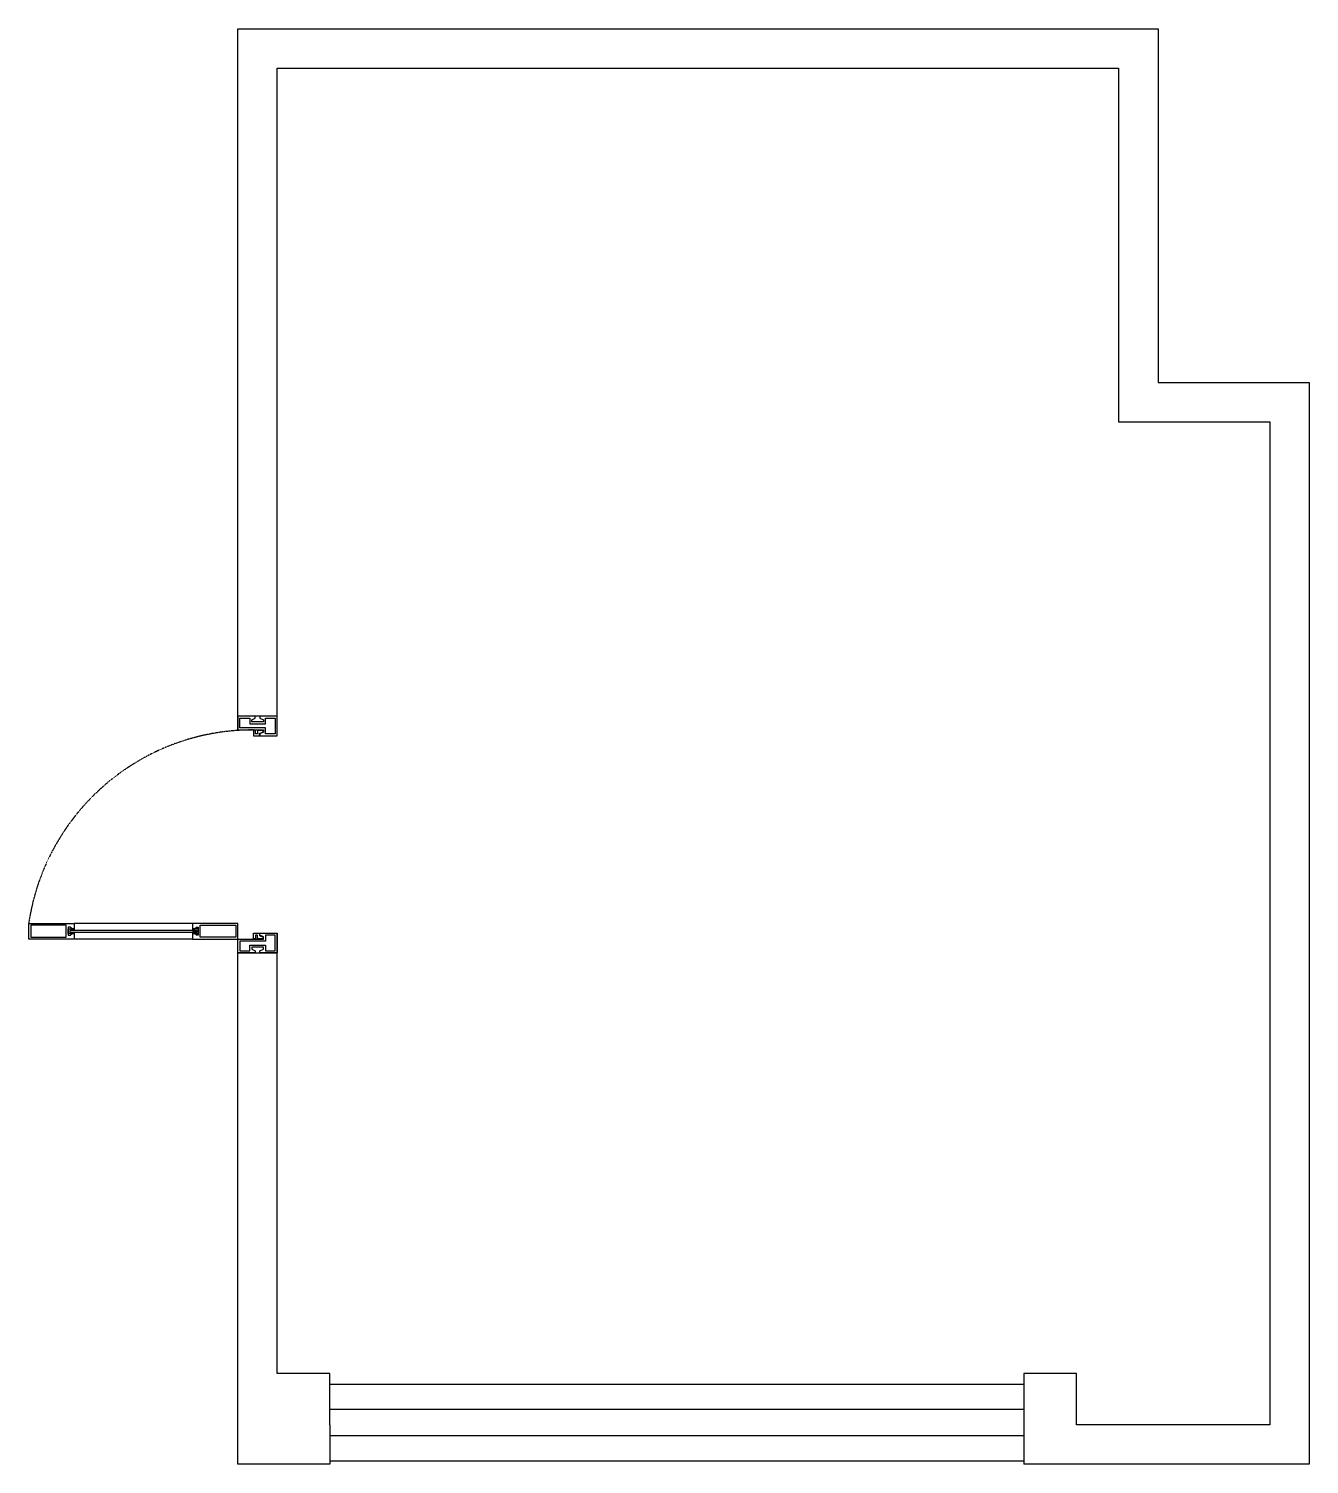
# Model space of a CAD drawing. Header units: millimetres. Extents: x -115011 to 94068, y -14280 to 53583.
# Drawn here: x -94161 to -89291, y 40445 to 45905 of the extents above; entities that cross this region are included whole.
import ezdxf

# ---------------------------------------------------------------- set-up
doc = ezdxf.new("R2010")
doc.units = ezdxf.units.MM
doc.linetypes.add('HIDDEN', pattern=[0.375, 0.25, -0.125])
doc.layers.add('ALM', color=120, linetype='Continuous')

msp = doc.modelspace()

# ---------------------------------------------------------------- hatches: boundary and pattern name
at = {"true_color": 0xed1f24}
h = msp.add_hatch(dxfattribs=at)
h.set_pattern_fill('ANSI31', color=240, scale=15, angle=-90)
h.set_pattern_definition([(315, (-96508.226, 49931.14), (33.67596, 33.67596), [])])
h.paths.add_polyline_path([(-93268.1, 42450.6), (-93281.6, 42457.3), (-93283.1, 42456.4), (-93269.6, 42449.7)])

# ---------------------------------------------------------------- linework, layer by layer
for points in [[(-93365.7, 43236), (-93365.7, 45905), (-89865.7, 45905), (-89865.7, 44560), (-89290.7, 44560), (-89290.7, 40445), (-90325.7, 40445)], [(-93215.7, 43215.4), (-93215.7, 45755), (-90015.7, 45755), (-90015.7, 44410), (-89440.7, 44410), (-89440.7, 40595), (-90175.7, 40595), (-90175.7, 40790), (-90375.7, 40790), (-90375.7, 40595)], [(-93215.7, 43290.3), (-93365.7, 43290.3)], [(-93365.7, 40445), (-93365.7, 42502.3)], [(-93215.7, 40790), (-93215.7, 42464.8)], [(-93365.4, 42390), (-93215.7, 42390)], [(-93340.7, 42390), (-93215.7, 42390)], [(-93015.7, 40595), (-93015.7, 40790), (-93215.7, 40790), (-93215.7, 40790)], [(-93015.7, 40749.5), (-90375.7, 40749.5)], [(-93015.7, 40654.5), (-90375.7, 40654.5)], [(-93015.7, 40595), (-93015.7, 40445)], [(-90375.7, 40595), (-90375.7, 40445)], [(-93015.7, 40554.5), (-90375.7, 40554.5)], [(-93015.7, 40458.7), (-90375.7, 40458.7)], [(-93015.7, 40445), (-93365.7, 40445)], [(-90325.7, 40445), (-90375.7, 40445)]]:
    msp.add_lwpolyline(points)
at = {"layer": 'ALM'}
for p, q in [((-93537.7, 42502.3), (-93988.7, 42502.3)), ((-93537.7, 42442.4), (-93988.7, 42442.4))]:
    msp.add_line(p, q, dxfattribs=at)
for points in [[(-93268.1, 43237.9), (-93268.1, 43229.7), (-93281.6, 43222.9), (-93281.6, 43215.4), (-93215.7, 43215.4), (-93215.7, 43290.3), (-93281.6, 43290.3), (-93281.6, 43282.8), (-93268.1, 43276.1), (-93268.1, 43268.6), (-93290.6, 43268.6), (-93313, 43268.6), (-93313, 43276.1), (-93299.6, 43282.8), (-93299.6, 43290.3), (-93365.4, 43290.3), (-93365.4, 43237.9)], [(-93358, 43245.4), (-93358, 43282.8), (-93320.5, 43282.8), (-93320.5, 43261.1), (-93290.6, 43261.1), (-93260.6, 43261.1), (-93260.6, 43282.8), (-93223.2, 43282.8), (-93223.2, 43222.9), (-93260.6, 43222.9), (-93260.6, 43245.4)], [(-93283.1, 43215.4), (-93283.1, 43223.8), (-93269.6, 43230.6), (-93269.6, 43236.4), (-93290.6, 43236.4), (-93290.6, 43222.9), (-93298.1, 43222.9), (-93298.1, 43236.4), (-93305.5, 43236.4), (-93305.5, 43215.4)], [(-93988.7, 42481.3), (-93996.2, 42481.3), (-94003, 42487.3), (-94010.4, 42487.3), (-94010.4, 42457.3), (-94003, 42457.3), (-93996.2, 42463.3), (-93988.7, 42463.3), (-93988.7, 42442.4), (-94160.9, 42442.4), (-94160.9, 42449.9), (-94160.9, 42449.9), (-94160.9, 42494.8), (-94160.9, 42494.8), (-94160.9, 42502.3), (-93988.7, 42502.3)], [(-94017.9, 42494.8), (-94153.5, 42494.8), (-94153.5, 42449.9), (-94017.9, 42449.9)], [(-93537.7, 42481.3), (-93530.2, 42481.3), (-93523.4, 42487.3), (-93515.9, 42487.3), (-93515.9, 42457.3), (-93523.4, 42457.3), (-93530.2, 42463.3), (-93537.7, 42463.3), (-93537.7, 42442.4), (-93365.4, 42442.4), (-93365.4, 42449.9), (-93365.4, 42449.9), (-93365.4, 42494.8), (-93365.4, 42494.8), (-93365.4, 42502.3), (-93537.7, 42502.3)], [(-93508.5, 42494.8), (-93372.9, 42494.8), (-93372.9, 42449.9), (-93508.5, 42449.9)], [(-93268.1, 42442.4), (-93268.1, 42450.6), (-93281.6, 42457.3), (-93281.6, 42464.8), (-93215.7, 42464.8), (-93215.7, 42390), (-93281.6, 42390), (-93281.6, 42397.4), (-93268.1, 42404.2), (-93268.1, 42411.7), (-93290.6, 42411.7), (-93313, 42411.7), (-93313, 42404.2), (-93299.6, 42397.4), (-93299.6, 42390), (-93365.4, 42390), (-93365.4, 42442.4)], [(-93358, 42434.9), (-93358, 42397.4), (-93320.5, 42397.4), (-93320.5, 42419.2), (-93290.6, 42419.2), (-93260.6, 42419.2), (-93260.6, 42397.4), (-93223.2, 42397.4), (-93223.2, 42457.3), (-93260.6, 42457.3), (-93260.6, 42434.9)], [(-93283.1, 42464.8), (-93283.1, 42456.4), (-93269.6, 42449.7), (-93269.6, 42443.9), (-93290.6, 42443.9), (-93290.6, 42457.3), (-93298.1, 42457.3), (-93298.1, 42443.9), (-93305.5, 42443.9), (-93305.5, 42464.8)]]:
    msp.add_lwpolyline(points, close=True, dxfattribs=at)
at = {"layer": 'ALM', "color": 251}
for points in [[(-93988.7, 42475.3), (-94004.5, 42475.3), (-94004.5, 42469.3), (-93988.7, 42469.3), (-93988.7, 42463.3), (-94010.4, 42463.3), (-94010.4, 42481.3), (-93988.7, 42481.3)], [(-93537.7, 42475.3), (-93521.9, 42475.3), (-93521.9, 42469.3), (-93537.7, 42469.3), (-93537.7, 42463.3), (-93515.9, 42463.3), (-93515.9, 42481.3), (-93537.7, 42481.3)], [(-94004.5, 42469.3), (-93521.9, 42469.3), (-93521.9, 42475.3), (-94004.5, 42475.3)]]:
    msp.add_lwpolyline(points, close=True, dxfattribs=at)
at = {"layer": 'ALM', "color": 251, "linetype": 'HIDDEN', "ltscale": 0.35}
msp.add_arc((-93308.4, 42376), 861.9, 89.8287, 171.5777, dxfattribs=at)

doc.saveas('drawing.dxf')
